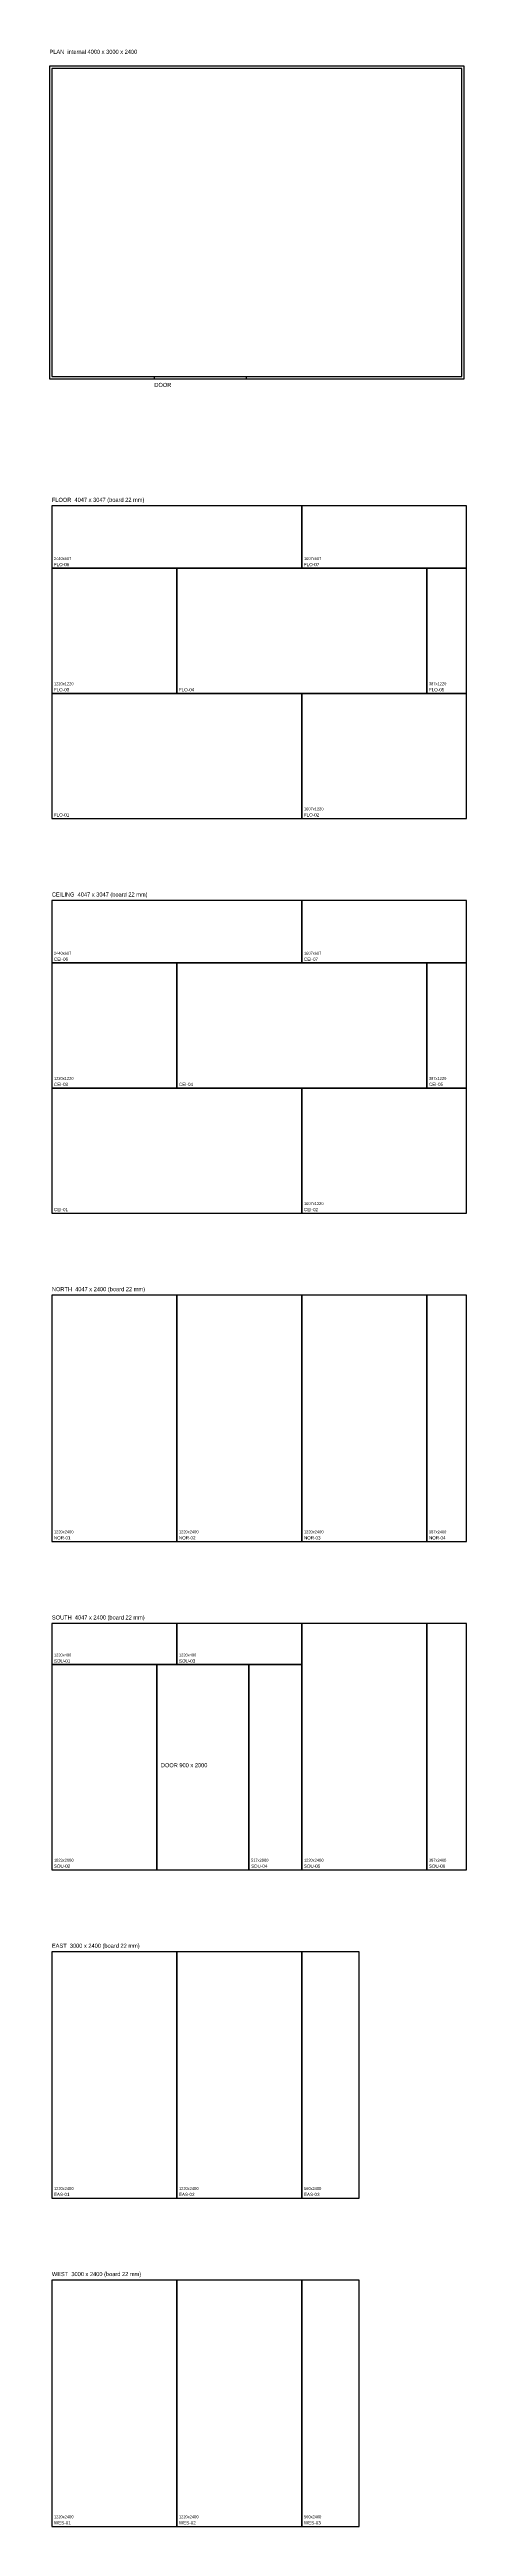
# Model space of a CAD drawing. Header units: millimetres. Extents: x -23 to 4047, y -20957 to 3186.
import ezdxf

# ---------------------------------------------------------------- set-up
doc = ezdxf.new("R2010")
doc.units = ezdxf.units.MM
for name, color, linetype in [('CHAMBER', 7, 'Continuous'), ('DOOR', 6, 'Continuous'), ('PANEL_CUT', 1, 'Continuous'), ('PANEL_FULL', 3, 'Continuous'), ('SEAM', 5, 'Continuous'), ('TEXT', 2, 'Continuous')]:
    doc.layers.add(name, color=color, linetype=linetype)

msp = doc.modelspace()

# ---------------------------------------------------------------- linework, layer by layer
at = {"layer": 'CHAMBER'}
for points in [[(-23.4, -23.4), (4023.4, -23.4), (4023.4, 3023.4), (-23.4, 3023.4)], [(0, 0), (4000, 0), (4000, 3000), (0, 3000)]]:
    msp.add_lwpolyline(points, close=True, dxfattribs=at)
at = {"layer": 'DOOR'}
for p, q in [((1000, -23.4), (1000, 0)), ((1900, -23.4), (1900, 0))]:
    msp.add_line(p, q, dxfattribs=at)
msp.add_lwpolyline([(1023.4, -14557), (1923.4, -14557), (1923.4, -12557), (1023.4, -12557)], close=True, dxfattribs=at)
at = {"layer": 'PANEL_CUT'}
for points in [[(0, -1870.2), (2440, -1870.2), (2440, -1263.4), (0, -1263.4)], [(2440, -1870.2), (4046.8, -1870.2), (4046.8, -1263.4), (2440, -1263.4)], [(0, -3090.2), (1220, -3090.2), (1220, -1870.2), (0, -1870.2)], [(3660, -3090.2), (4046.8, -3090.2), (4046.8, -1870.2), (3660, -1870.2)], [(2440, -4310.2), (4046.8, -4310.2), (4046.8, -3090.2), (2440, -3090.2)], [(0, -5717), (2440, -5717), (2440, -5110.2), (0, -5110.2)], [(2440, -5717), (4046.8, -5717), (4046.8, -5110.2), (2440, -5110.2)], [(0, -6937), (1220, -6937), (1220, -5717), (0, -5717)], [(3660, -6937), (4046.8, -6937), (4046.8, -5717), (3660, -5717)], [(2440, -8157), (4046.8, -8157), (4046.8, -6937), (2440, -6937)], [(0, -11357), (1220, -11357), (1220, -8957), (0, -8957)], [(1220, -11357), (2440, -11357), (2440, -8957), (1220, -8957)], [(2440, -11357), (3660, -11357), (3660, -8957), (2440, -8957)], [(3660, -11357), (4046.8, -11357), (4046.8, -8957), (3660, -8957)], [(0, -12557), (1220, -12557), (1220, -12157), (0, -12157)], [(1220, -12557), (2440, -12557), (2440, -12157), (1220, -12157)], [(2440, -14557), (3660, -14557), (3660, -12157), (2440, -12157)], [(3660, -14557), (4046.8, -14557), (4046.8, -12157), (3660, -12157)], [(0, -14557), (1023.4, -14557), (1023.4, -12557), (0, -12557)], [(1923.4, -14557), (2440, -14557), (2440, -12557), (1923.4, -12557)], [(0, -17757), (1220, -17757), (1220, -15357), (0, -15357)], [(1220, -17757), (2440, -17757), (2440, -15357), (1220, -15357)], [(2440, -17757), (3000, -17757), (3000, -15357), (2440, -15357)], [(0, -20957), (1220, -20957), (1220, -18557), (0, -18557)], [(1220, -20957), (2440, -20957), (2440, -18557), (1220, -18557)], [(2440, -20957), (3000, -20957), (3000, -18557), (2440, -18557)]]:
    msp.add_lwpolyline(points, close=True, dxfattribs=at)
at = {"layer": 'PANEL_FULL'}
for points in [[(1220, -3090.2), (3660, -3090.2), (3660, -1870.2), (1220, -1870.2)], [(0, -4310.2), (2440, -4310.2), (2440, -3090.2), (0, -3090.2)], [(1220, -6937), (3660, -6937), (3660, -5717), (1220, -5717)], [(0, -8157), (2440, -8157), (2440, -6937), (0, -6937)]]:
    msp.add_lwpolyline(points, close=True, dxfattribs=at)
at = {"layer": 'SEAM'}
for p, q in [((2440, -1870.2), (2440, -1263.4)), ((0, -1870.2), (4046.8, -1870.2)), ((1220, -3090.2), (1220, -1870.2)), ((3660, -3090.2), (3660, -1870.2)), ((0, -3090.2), (4046.8, -3090.2)), ((2440, -4310.2), (2440, -3090.2)), ((2440, -5717), (2440, -5110.2)), ((0, -5717), (4046.8, -5717)), ((1220, -6937), (1220, -5717)), ((3660, -6937), (3660, -5717)), ((0, -6937), (4046.8, -6937)), ((2440, -8157), (2440, -6937)), ((1220, -11357), (1220, -8957)), ((2440, -11357), (2440, -8957)), ((3660, -11357), (3660, -8957)), ((1220, -12557), (1220, -12157)), ((2440, -14557), (2440, -12157)), ((3660, -14557), (3660, -12157)), ((1220, -17757), (1220, -15357)), ((2440, -17757), (2440, -15357)), ((1220, -20957), (1220, -18557)), ((2440, -20957), (2440, -18557))]:
    msp.add_line(p, q, dxfattribs=at)

# ---------------------------------------------------------------- texts
at = {"layer": 'TEXT'}
for s, height, p in [('PLAN  internal 4000 x 3000 x 2400', 40, (-23.4, 3143.4)), ('DOOR', 40, (1000, -103.4)), ('FLOOR  4047 x 3047 (board 22 mm)', 40, (0, -1223.4)), ('2440x607', 28, (20, -1790.2)), ('FLO-06', 32, (20, -1850.2)), ('1607x607', 28, (2460, -1790.2)), ('FLO-07', 32, (2460, -1850.2)), ('1220x1220', 28, (20, -3010.2)), ('FLO-03', 32, (20, -3070.2)), ('FLO-04', 32, (1240, -3070.2)), ('387x1220', 28, (3680, -3010.2)), ('FLO-05', 32, (3680, -3070.2)), ('FLO-01', 32, (20, -4290.2)), ('1607x1220', 28, (2460, -4230.2)), ('FLO-02', 32, (2460, -4290.2)), ('CEILING  4047 x 3047 (board 22 mm)', 40, (0, -5070.2)), ('2440x607', 28, (20, -5637)), ('CEI-06', 32, (20, -5697)), ('CEI-07', 32, (2460, -5697)), ('1607x607', 28, (2460, -5637)), ('CEI-03', 32, (20, -6917)), ('1220x1220', 28, (20, -6857)), ('CEI-04', 32, (1240, -6917)), ('387x1220', 28, (3680, -6857)), ('CEI-05', 32, (3680, -6917)), ('CEI-01', 32, (20, -8137)), ('CEI-02', 32, (2460, -8137)), ('1607x1220', 28, (2460, -8077)), ('NORTH  4047 x 2400 (board 22 mm)', 40, (0, -8917)), ('1220x2400', 28, (20, -11277)), ('NOR-01', 32, (20, -11337)), ('1220x2400', 28, (1240, -11277)), ('NOR-02', 32, (1240, -11337)), ('1220x2400', 28, (2460, -11277)), ('NOR-03', 32, (2460, -11337)), ('387x2400', 28, (3680, -11277)), ('NOR-04', 32, (3680, -11337)), ('SOUTH  4047 x 2400 (board 22 mm)', 40, (0, -12117)), ('SOU-01', 32, (20, -12537)), ('1220x400', 28, (20, -12477)), ('SOU-03', 32, (1240, -12537)), ('1220x400', 28, (1240, -12477)), ('DOOR 900 x 2000', 40, (1063.4, -13557)), ('1023x2000', 28, (20, -14477)), ('517x2000', 28, (1943.4, -14477)), ('1220x2400', 28, (2460, -14477)), ('387x2400', 28, (3680, -14477)), ('SOU-02', 32, (20, -14537)), ('SOU-04', 32, (1943.4, -14537)), ('SOU-05', 32, (2460, -14537)), ('SOU-06', 32, (3680, -14537)), ('EAST  3000 x 2400 (board 22 mm)', 40, (0, -15317)), ('1220x2400', 28, (20, -17677)), ('EAS-01', 32, (20, -17737)), ('1220x2400', 28, (1240, -17677)), ('EAS-02', 32, (1240, -17737)), ('560x2400', 28, (2460, -17677)), ('EAS-03', 32, (2460, -17737)), ('WEST  3000 x 2400 (board 22 mm)', 40, (0, -18517)), ('WES-01', 32, (20, -20937)), ('1220x2400', 28, (20, -20877)), ('WES-02', 32, (1240, -20937)), ('1220x2400', 28, (1240, -20877)), ('WES-03', 32, (2460, -20937)), ('560x2400', 28, (2460, -20877))]:
    msp.add_text(s, height=height, dxfattribs=at).set_placement(p)

doc.saveas('drawing.dxf')
